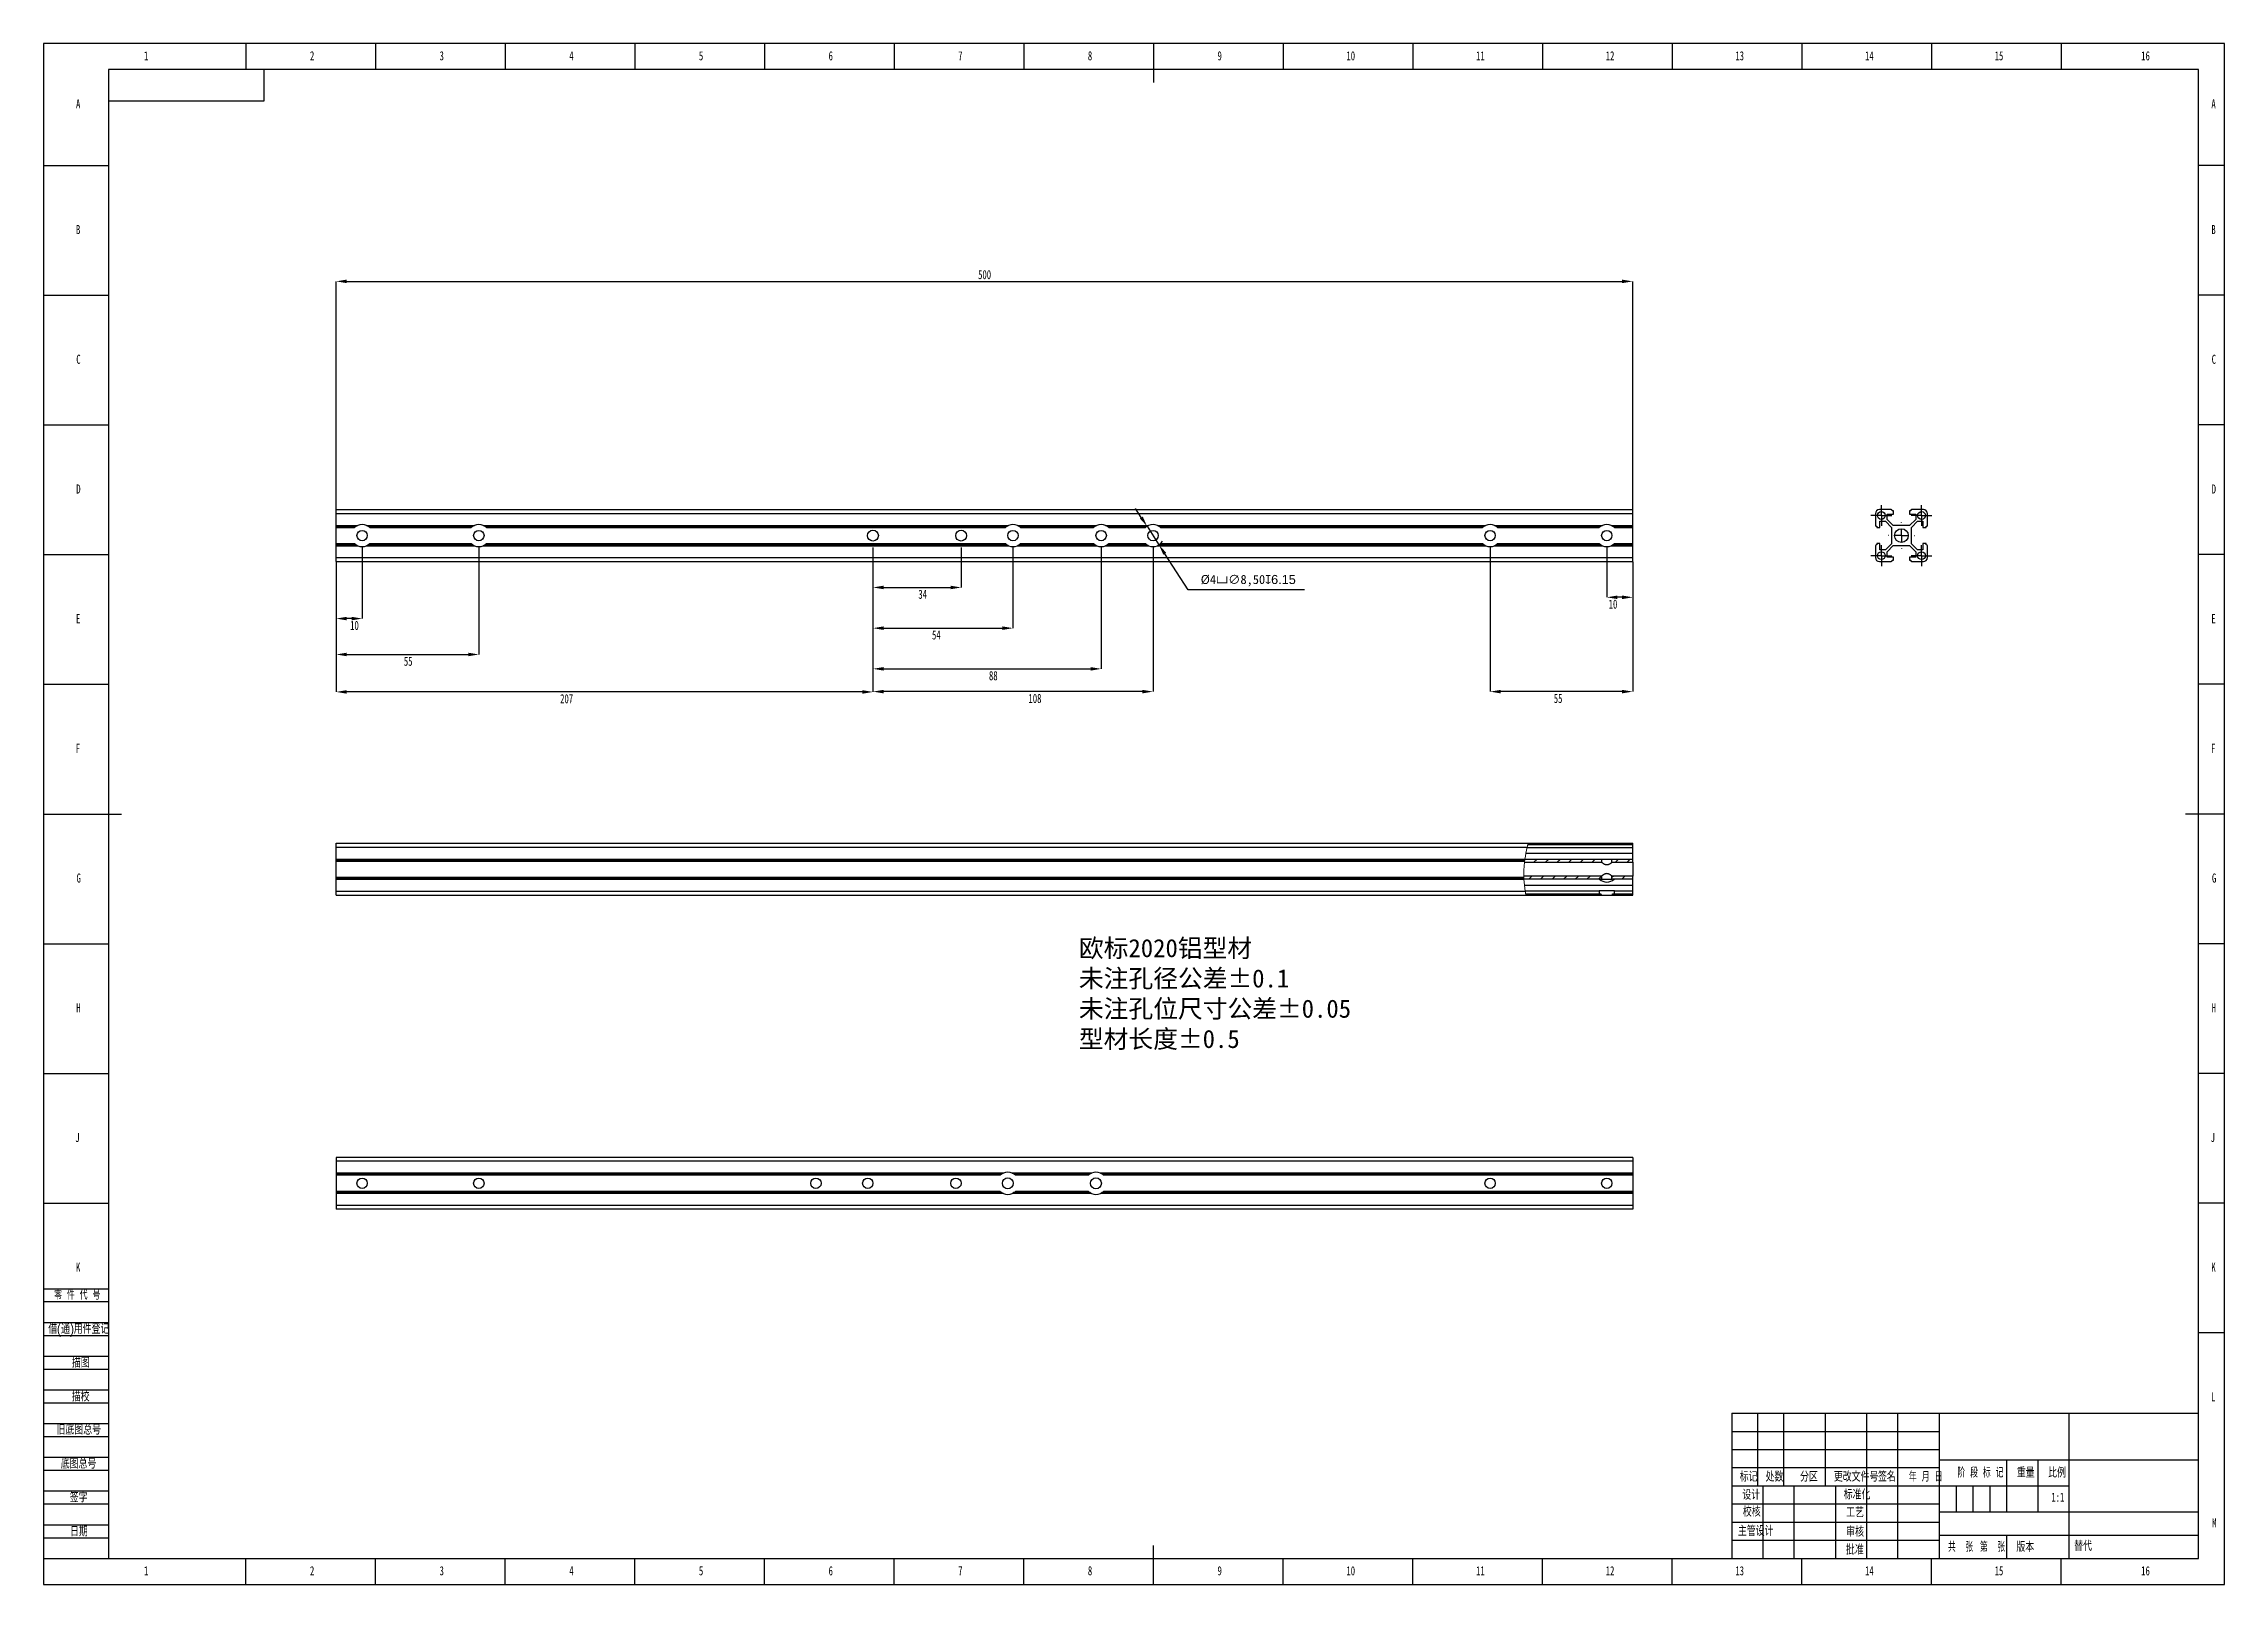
# Model space of a CAD drawing. Header units: millimetres. Extents: x 0 to 841, y 0 to 594.
import ezdxf

# ---------------------------------------------------------------- set-up
doc = ezdxf.new("R2010")
doc.units = ezdxf.units.MM
doc.header["$PDSIZE"] = -1
for name, color, linetype in [('10', 7, 'Continuous'), ('5', 7, 'Continuous'), ('SLD-0', 7, 'Continuous')]:
    doc.layers.add(name, color=color, linetype=linetype)
doc.layers.add('文字层', color=3, linetype='Continuous', lineweight=25)
doc.styles.add('SLDTEXTSTYLE0', font='TXT', dxfattribs={"width": 0.7, "bigfont": 'bigfont'})
doc.styles.add('SLDTEXTSTYLE1', font='TXT', dxfattribs={"width": 0.62, "bigfont": 'bigfont'})
doc.styles.add('SLDTEXTSTYLE2', font='TXT', dxfattribs={"width": 0.614286, "bigfont": 'bigfont'})
doc.styles.add('SLDTEXTSTYLE3', font='TXT', dxfattribs={"width": 0.6, "bigfont": 'bigfont'})
doc.styles.add('SLDTEXTSTYLE4', font='TXT', dxfattribs={"width": 0.7})
doc.dimstyles.new('ISO-25', dxfattribs={"dimtxt": 2.5, "dimasz": 2.5, "dimexe": 1.25, "dimexo": 0.625, "dimtad": 1, "dimtxsty": 'Standard', "dimcen": 2.5, "dimadec": 0, "dimazin": 0, "dimtfac": 1, "dimtmove": 0, "dimatfit": 3, "dimfxl": 1, "dimarcsym": 0})
doc.dimstyles.new('SLDDIMSTYLE0', dxfattribs={"dimtxt": 3.5, "dimasz": 4.08, "dimexe": 0, "dimexo": 0.0625, "dimgap": 0.875, "dimtad": 2, "dimrnd": 1e-09, "dimzin": 12, "dimdsep": 46, "dimtxsty": 'SLDTEXTSTYLE4', "dimsah": 1, "dimcen": 0.09, "dimadec": 0, "dimazin": 3, "dimtfac": 1, "dimtofl": 0, "dimtmove": 0, "dimatfit": 3, "dimfxl": 1, "dimfrac": 2, "dimtolj": 1, "dimtzin": 12, "dimarcsym": 0})
doc.dimstyles.new('SLDDIMSTYLE1', dxfattribs={"dimtxt": 3.5, "dimasz": 4.08, "dimexe": 0, "dimexo": 0.0625, "dimgap": 0.875, "dimtad": 2, "dimrnd": 1e-09, "dimzin": 12, "dimdsep": 46, "dimtxsty": 'SLDTEXTSTYLE4', "dimsah": 1, "dimcen": 0.09, "dimadec": 0, "dimazin": 3, "dimtfac": 1, "dimtmove": 0, "dimatfit": 0, "dimfxl": 1, "dimfrac": 2, "dimtolj": 1, "dimtzin": 12, "dimarcsym": 0})

msp = doc.modelspace()

# ---------------------------------------------------------------- texts
at = {"insert": (399.26, 248.795), "char_height": 7, "attachment_point": 1}
msp.add_mtext_dynamic_manual_height_columns('{\\fSimSun|b0|i0|c134|p2;欧标}2020{\\fSimSun|b0|i0|c134|p2;铝型材\\P未注孔径公差%%P0.1\\P未注孔位尺寸公差%%P0.05\\P型材长度%%P0.5}', width=156.96189, gutter_width=17.5, heights=[63.523], dxfattribs=at)
at = {"layer": '10', "char_height": 3.5, "attachment_point": 2}
for s, insert, style in [('1', (39.544, 591.059), 'SLDTEXTSTYLE4'), ('2', (103.544, 591.059), 'SLDTEXTSTYLE4'), ('3', (153.544, 591.059), 'SLDTEXTSTYLE4'), ('4', (203.544, 591.059), 'SLDTEXTSTYLE4'), ('5', (253.544, 591.059), 'SLDTEXTSTYLE4'), ('6', (303.547, 591.059), 'SLDTEXTSTYLE4'), ('7', (353.547, 591.059), 'SLDTEXTSTYLE4'), ('8', (403.547, 591.059), 'SLDTEXTSTYLE4'), ('9', (453.547, 591.059), 'SLDTEXTSTYLE4'), ('10', (504.089, 591.059), 'SLDTEXTSTYLE4'), ('11', (554.089, 591.059), 'SLDTEXTSTYLE4'), ('12', (604.089, 591.059), 'SLDTEXTSTYLE4'), ('13', (654.089, 591.059), 'SLDTEXTSTYLE4'), ('14', (704.089, 591.059), 'SLDTEXTSTYLE4'), ('15', (754.089, 591.059), 'SLDTEXTSTYLE4'), ('16', (810.591, 591.059), 'SLDTEXTSTYLE4'), ('A', (13.32, 572.559), 'SLDTEXTSTYLE4'), ('A', (836.82, 572.559), 'SLDTEXTSTYLE4'), ('B', (13.32, 524.059), 'SLDTEXTSTYLE4'), ('B', (836.82, 524.059), 'SLDTEXTSTYLE4'), ('C', (13.427, 474.059), 'SLDTEXTSTYLE4'), ('C', (836.927, 474.059), 'SLDTEXTSTYLE4'), ('D', (13.43, 424.059), 'SLDTEXTSTYLE4'), ('D', (836.93, 424.059), 'SLDTEXTSTYLE4'), ('E', (13.318, 374.059), 'SLDTEXTSTYLE4'), ('E', (836.818, 374.059), 'SLDTEXTSTYLE4'), ('F', (13.224, 324.059), 'SLDTEXTSTYLE4'), ('F', (836.724, 324.059), 'SLDTEXTSTYLE4'), ('G', (13.539, 274.059), 'SLDTEXTSTYLE4'), ('G', (837.039, 274.059), 'SLDTEXTSTYLE4'), ('H', (13.43, 224.059), 'SLDTEXTSTYLE4'), ('H', (836.93, 224.059), 'SLDTEXTSTYLE4'), ('J', (13.015, 174.059), 'SLDTEXTSTYLE4'), ('J', (836.515, 174.059), 'SLDTEXTSTYLE4'), ('K', (13.32, 124.059), 'SLDTEXTSTYLE4'), ('K', (836.82, 124.059), 'SLDTEXTSTYLE4'), ('L', (836.681, 74.059), 'SLDTEXTSTYLE4'), ('1:1', (776.749, 35.353), 'SLDTEXTSTYLE4'), ('校核', (658.733, 29.668), 'SLDTEXTSTYLE0'), ('M', (837.097, 25.492), 'SLDTEXTSTYLE4'), ('主管设计', (660.264, 22.22), 'SLDTEXTSTYLE0'), ('1', (39.544, 6.992), 'SLDTEXTSTYLE4'), ('2', (103.544, 6.992), 'SLDTEXTSTYLE4'), ('3', (153.544, 6.992), 'SLDTEXTSTYLE4'), ('4', (203.544, 6.992), 'SLDTEXTSTYLE4'), ('5', (253.544, 6.992), 'SLDTEXTSTYLE4'), ('6', (303.547, 6.992), 'SLDTEXTSTYLE4'), ('7', (353.547, 6.992), 'SLDTEXTSTYLE4'), ('8', (403.547, 6.992), 'SLDTEXTSTYLE4'), ('9', (453.547, 6.992), 'SLDTEXTSTYLE4'), ('10', (504.089, 6.992), 'SLDTEXTSTYLE4'), ('11', (554.089, 6.992), 'SLDTEXTSTYLE4'), ('12', (604.089, 6.992), 'SLDTEXTSTYLE4'), ('13', (654.089, 6.992), 'SLDTEXTSTYLE4'), ('14', (704.089, 6.992), 'SLDTEXTSTYLE4'), ('15', (754.089, 6.992), 'SLDTEXTSTYLE4'), ('16', (810.591, 6.992), 'SLDTEXTSTYLE4')]:
    msp.add_mtext(s, dxfattribs=dict(at, insert=insert, style=style))
at = {"layer": '10', "color": 7, "char_height": 3.5}
for s, insert, attachment_point, style in [('零 件 代 号', (4.079, 113.294), 1, 'SLDTEXTSTYLE2'), ('借(通)用件登记', (1.824, 100.136), 1, 'SLDTEXTSTYLE0'), ('描图', (14.331, 87.091), 2, 'SLDTEXTSTYLE0'), ('描校', (14.298, 74.062), 2, 'SLDTEXTSTYLE0'), ('旧底图总号', (4.985, 61.266), 1, 'SLDTEXTSTYLE0'), ('底图总号', (6.614, 48.182), 1, 'SLDTEXTSTYLE0'), ('标记', (657.522, 43.15), 2, 'SLDTEXTSTYLE0'), ('处数', (667.496, 43.15), 2, 'SLDTEXTSTYLE0'), ('分区', (680.798, 43.15), 2, 'SLDTEXTSTYLE0'), ('更改文件号', (698.989, 43.15), 2, 'SLDTEXTSTYLE0'), ('签名', (710.851, 43.15), 2, 'SLDTEXTSTYLE0'), ('年 月 日', (725.802, 43.15), 2, 'SLDTEXTSTYLE1'), ('阶 段 标 记', (746.908, 44.73), 2, 'SLDTEXTSTYLE2'), ('重量', (764.38, 44.73), 2, 'SLDTEXTSTYLE0'), ('比例', (776.497, 44.73), 2, 'SLDTEXTSTYLE0'), ('签字', (13.529, 35.163), 2, 'SLDTEXTSTYLE0'), ('设计', (658.532, 36.169), 2, 'SLDTEXTSTYLE0'), ('标准化', (699.347, 36.284), 2, 'SLDTEXTSTYLE0'), ('工艺', (698.57, 29.368), 2, 'SLDTEXTSTYLE0'), ('日期', (13.607, 22.051), 2, 'SLDTEXTSTYLE0'), ('审核', (698.569, 21.92), 2, 'SLDTEXTSTYLE0'), ('批准', (698.491, 15.009), 2, 'SLDTEXTSTYLE0'), ('共  张', (739.275, 16.086), 2, 'SLDTEXTSTYLE3'), ('第  张', (751.611, 16.086), 2, 'SLDTEXTSTYLE3'), ('版本', (764.214, 16.086), 2, 'SLDTEXTSTYLE0')]:
    msp.add_mtext(s, dxfattribs=dict(at, insert=insert, attachment_point=attachment_point, style=style))
at = {"layer": 'SLD-0', "insert": (783.073, 16.45), "char_height": 3.5, "attachment_point": 1, "style": 'SLDTEXTSTYLE0'}
msp.add_mtext('替代', dxfattribs=at)

# ---------------------------------------------------------------- blocks, each defined once
blk = doc.blocks.new('_D')
at = {"layer": 'Defpoints', "color": 0, "transparency": 16777216}
for p in [(612.83, 502.34), (112.83, 414.34), (612.83, 414.34)]:
    blk.add_point(p, dxfattribs=at)
at = {"layer": '文字层', "color": 0, "lineweight": -2, "transparency": 16777216}
for p, q in [((112.83, 414.4), (112.83, 502.34)), ((116.91, 502.34), (608.75, 502.34)), ((612.83, 414.4), (612.83, 502.34))]:
    blk.add_line(p, q, dxfattribs=at)
at = {"layer": '文字层', "color": 0, "transparency": 16777216}
for points in [[(116.91, 503.02), (116.91, 501.66), (112.83, 502.34)], [(608.75, 503.02), (608.75, 501.66), (612.83, 502.34)]]:
    blk.add_solid(points, dxfattribs=at)
at = {"layer": '文字层', "color": 0, "transparency": 16777216, "insert": (362.89, 506.71), "char_height": 3.5, "attachment_point": 2, "style": 'SLDTEXTSTYLE4'}
blk.add_mtext('\\A1;500', dxfattribs=at)
blk = doc.blocks.new('_D_1')
at = {"layer": 'Defpoints', "color": 0, "transparency": 16777216}
for p in [(122.83, 399.84), (112.83, 394.34), (112.83, 372.34)]:
    blk.add_point(p, dxfattribs=at)
at = {"layer": '文字层', "color": 0, "lineweight": -2, "transparency": 16777216}
for p, q in [((122.83, 399.78), (122.83, 372.34)), ((112.83, 394.28), (112.83, 372.34)), ((118.75, 372.34), (116.91, 372.34))]:
    blk.add_line(p, q, dxfattribs=at)
at = {"layer": '文字层', "color": 0, "transparency": 16777216}
for points in [[(116.91, 373.02), (116.91, 371.66), (112.83, 372.34)], [(118.75, 373.02), (118.75, 371.66), (122.83, 372.34)]]:
    blk.add_solid(points, dxfattribs=at)
at = {"layer": '文字层', "color": 0, "transparency": 16777216, "insert": (119.88, 371.46), "char_height": 3.5, "attachment_point": 2, "style": 'SLDTEXTSTYLE4'}
blk.add_mtext('\\A1;10', dxfattribs=at)
blk = doc.blocks.new('_D_2')
at = {"layer": 'Defpoints', "color": 0, "transparency": 16777216}
for p in [(167.83, 399.84), (112.83, 394.34), (167.83, 358.51)]:
    blk.add_point(p, dxfattribs=at)
at = {"layer": '文字层', "color": 0, "lineweight": -2, "transparency": 16777216}
for p, q in [((167.83, 399.78), (167.83, 358.51)), ((112.83, 394.28), (112.83, 358.51)), ((116.91, 358.51), (163.75, 358.51))]:
    blk.add_line(p, q, dxfattribs=at)
at = {"layer": '文字层', "color": 0, "transparency": 16777216}
for points in [[(116.91, 359.19), (116.91, 357.83), (112.83, 358.51)], [(163.75, 359.19), (163.75, 357.83), (167.83, 358.51)]]:
    blk.add_solid(points, dxfattribs=at)
at = {"layer": '文字层', "color": 0, "transparency": 16777216, "insert": (140.6, 357.64), "char_height": 3.5, "attachment_point": 2, "style": 'SLDTEXTSTYLE4'}
blk.add_mtext('\\A1;55', dxfattribs=at)
blk = doc.blocks.new('_D_3')
at = {"layer": 'Defpoints', "color": 0, "transparency": 16777216}
for p in [(319.83, 399.74), (112.83, 394.34), (112.83, 344.06)]:
    blk.add_point(p, dxfattribs=at)
at = {"layer": '文字层', "color": 0, "lineweight": -2, "transparency": 16777216}
for p, q in [((319.83, 399.68), (319.83, 344.06)), ((112.83, 394.28), (112.83, 344.06)), ((315.75, 344.06), (116.91, 344.06))]:
    blk.add_line(p, q, dxfattribs=at)
at = {"layer": '文字层', "color": 0, "transparency": 16777216}
for points in [[(116.91, 344.74), (116.91, 343.38), (112.83, 344.06)], [(315.75, 344.74), (315.75, 343.38), (319.83, 344.06)]]:
    blk.add_solid(points, dxfattribs=at)
at = {"layer": '文字层', "color": 0, "transparency": 16777216, "insert": (201.69, 343.19), "char_height": 3.5, "attachment_point": 2, "style": 'SLDTEXTSTYLE4'}
blk.add_mtext('\\A1;207', dxfattribs=at)
blk = doc.blocks.new('_D_4')
at = {"layer": 'Defpoints', "color": 0, "transparency": 16777216}
for p in [(319.83, 399.74), (353.83, 399.74), (353.83, 384.34)]:
    blk.add_point(p, dxfattribs=at)
at = {"layer": '文字层', "color": 0, "lineweight": -2, "transparency": 16777216}
for p, q in [((319.83, 399.68), (319.83, 384.34)), ((353.83, 399.68), (353.83, 384.34)), ((323.91, 384.34), (349.75, 384.34))]:
    blk.add_line(p, q, dxfattribs=at)
at = {"layer": '文字层', "color": 0, "transparency": 16777216}
for points in [[(323.91, 385.02), (323.91, 383.66), (319.83, 384.34)], [(349.75, 385.02), (349.75, 383.66), (353.83, 384.34)]]:
    blk.add_solid(points, dxfattribs=at)
at = {"layer": '文字层', "color": 0, "transparency": 16777216, "insert": (338.99, 383.46), "char_height": 3.5, "attachment_point": 2, "style": 'SLDTEXTSTYLE4'}
blk.add_mtext('\\A1;34', dxfattribs=at)
blk = doc.blocks.new('_D_5')
at = {"layer": 'Defpoints', "color": 0, "transparency": 16777216}
for p in [(319.83, 399.74), (373.83, 399.84), (373.83, 368.65)]:
    blk.add_point(p, dxfattribs=at)
at = {"layer": '文字层', "color": 0, "lineweight": -2, "transparency": 16777216}
for p, q in [((319.83, 399.68), (319.83, 368.65)), ((373.83, 399.78), (373.83, 368.65)), ((323.91, 368.65), (369.75, 368.65))]:
    blk.add_line(p, q, dxfattribs=at)
at = {"layer": '文字层', "color": 0, "transparency": 16777216}
for points in [[(323.91, 369.33), (323.91, 367.97), (319.83, 368.65)], [(369.75, 369.33), (369.75, 367.97), (373.83, 368.65)]]:
    blk.add_solid(points, dxfattribs=at)
at = {"layer": '文字层', "color": 0, "transparency": 16777216, "insert": (344.27, 367.78), "char_height": 3.5, "attachment_point": 2, "style": 'SLDTEXTSTYLE4'}
blk.add_mtext('\\A1;54', dxfattribs=at)
blk = doc.blocks.new('_D_6')
at = {"layer": 'Defpoints', "color": 0, "transparency": 16777216}
for p in [(319.83, 399.74), (407.83, 399.84), (407.83, 352.96)]:
    blk.add_point(p, dxfattribs=at)
at = {"layer": '文字层', "color": 0, "lineweight": -2, "transparency": 16777216}
for p, q in [((319.83, 399.68), (319.83, 352.96)), ((407.83, 399.78), (407.83, 352.96)), ((323.91, 352.96), (403.75, 352.96))]:
    blk.add_line(p, q, dxfattribs=at)
at = {"layer": '文字层', "color": 0, "transparency": 16777216}
for points in [[(323.91, 353.64), (323.91, 352.28), (319.83, 352.96)], [(403.75, 353.64), (403.75, 352.28), (407.83, 352.96)]]:
    blk.add_solid(points, dxfattribs=at)
at = {"layer": '文字层', "color": 0, "transparency": 16777216, "insert": (366.24, 352.08), "char_height": 3.5, "attachment_point": 2, "style": 'SLDTEXTSTYLE4'}
blk.add_mtext('\\A1;88', dxfattribs=at)
blk = doc.blocks.new('_D_7')
at = {"layer": 'Defpoints', "color": 0, "transparency": 16777216}
for p in [(319.83, 399.74), (427.83, 399.84), (319.83, 344.18)]:
    blk.add_point(p, dxfattribs=at)
at = {"layer": '文字层', "color": 0, "lineweight": -2, "transparency": 16777216}
for p, q in [((319.83, 399.68), (319.83, 344.18)), ((427.83, 399.78), (427.83, 344.18)), ((423.75, 344.18), (323.91, 344.18))]:
    blk.add_line(p, q, dxfattribs=at)
at = {"layer": '文字层', "color": 0, "transparency": 16777216}
for points in [[(323.91, 344.86), (323.91, 343.5), (319.83, 344.18)], [(423.75, 344.86), (423.75, 343.5), (427.83, 344.18)]]:
    blk.add_solid(points, dxfattribs=at)
at = {"layer": '文字层', "color": 0, "transparency": 16777216, "insert": (382.3, 343.3), "char_height": 3.5, "attachment_point": 2, "style": 'SLDTEXTSTYLE4'}
blk.add_mtext('\\A1;108', dxfattribs=at)
blk = doc.blocks.new('_D_8')
at = {"layer": 'Defpoints', "color": 0, "transparency": 16777216}
for p in [(602.83, 399.84), (612.83, 394.34), (602.83, 380.54)]:
    blk.add_point(p, dxfattribs=at)
at = {"layer": '文字层', "color": 0, "lineweight": -2, "transparency": 16777216}
for p, q in [((602.83, 399.78), (602.83, 380.54)), ((612.83, 394.28), (612.83, 380.54)), ((608.75, 380.54), (606.91, 380.54))]:
    blk.add_line(p, q, dxfattribs=at)
at = {"layer": '文字层', "color": 0, "transparency": 16777216}
for points in [[(606.91, 381.22), (606.91, 379.86), (602.83, 380.54)], [(608.75, 381.22), (608.75, 379.86), (612.83, 380.54)]]:
    blk.add_solid(points, dxfattribs=at)
at = {"layer": '文字层', "color": 0, "transparency": 16777216, "insert": (605.22, 379.66), "char_height": 3.5, "attachment_point": 2, "style": 'SLDTEXTSTYLE4'}
blk.add_mtext('\\A1;10', dxfattribs=at)
blk = doc.blocks.new('_D_9')
at = {"layer": 'Defpoints', "color": 0, "transparency": 16777216}
for p in [(557.83, 399.84), (612.83, 394.34), (557.83, 344.18)]:
    blk.add_point(p, dxfattribs=at)
at = {"layer": '文字层', "color": 0, "lineweight": -2, "transparency": 16777216}
for p, q in [((557.83, 399.78), (557.83, 344.18)), ((612.83, 394.28), (612.83, 344.18)), ((608.75, 344.18), (561.91, 344.18))]:
    blk.add_line(p, q, dxfattribs=at)
at = {"layer": '文字层', "color": 0, "transparency": 16777216}
for points in [[(561.91, 344.86), (561.91, 343.5), (557.83, 344.18)], [(608.75, 344.86), (608.75, 343.5), (612.83, 344.18)]]:
    blk.add_solid(points, dxfattribs=at)
at = {"layer": '文字层', "color": 0, "transparency": 16777216, "insert": (584.05, 343.3), "char_height": 3.5, "attachment_point": 2, "style": 'SLDTEXTSTYLE4'}
blk.add_mtext('\\A1;55', dxfattribs=at)
blk = doc.blocks.new('SW_CENTERMARKSYMBOL_9')
at = {"layer": '10', "color": 0}
for p, q in [((-5, 0), (-5.15, 0)), ((0, 0), (-2.5, 0)), ((0, 5), (0, 5.15)), ((0, 0), (0, 2.5)), ((0, 0), (0, -2.5)), ((0, 0), (2.5, 0)), ((5, 0), (5.15, 0)), ((0, -5), (0, -5.15))]:
    blk.add_line(p, q, dxfattribs=at)
blk = doc.blocks.new('SW_CENTERMARKSYMBOL_10')
at = {"layer": '10', "color": 0}
for p, q in [((-2.5, 0), (-4, 0)), ((0, 0), (-2.5, 0)), ((0, 2.5), (0, 4)), ((0, 0), (0, 2.5)), ((0, 0), (0, -2.5)), ((0, 0), (2.5, 0)), ((2.5, 0), (4, 0)), ((0, -2.5), (0, -4))]:
    blk.add_line(p, q, dxfattribs=at)
blk = doc.blocks.new('SW_CENTERMARKSYMBOL_11')
at = {"layer": '10', "color": 0}
for p, q in [((-2.5, 0), (-4, 0)), ((0, 0), (-2.5, 0)), ((0, 2.5), (0, 4)), ((0, 0), (0, 2.5)), ((0, 0), (0, -2.5)), ((0, 0), (2.5, 0)), ((2.5, 0), (4, 0)), ((0, -2.5), (0, -4))]:
    blk.add_line(p, q, dxfattribs=at)
blk = doc.blocks.new('SW_CENTERMARKSYMBOL_12')
at = {"layer": '10', "color": 0}
for p, q in [((-2.5, 0), (-4, 0)), ((0, 0), (-2.5, 0)), ((0, 2.5), (0, 4)), ((0, 0), (0, 2.5)), ((0, 0), (0, -2.5)), ((0, 0), (2.5, 0)), ((2.5, 0), (4, 0)), ((0, -2.5), (0, -4))]:
    blk.add_line(p, q, dxfattribs=at)
blk = doc.blocks.new('SW_CENTERMARKSYMBOL_13')
at = {"layer": '10', "color": 0}
for p, q in [((-2.5, 0), (-4, 0)), ((0, 0), (-2.5, 0)), ((0, 2.5), (0, 4)), ((0, 0), (0, 2.5)), ((0, 0), (0, -2.5)), ((0, 0), (2.5, 0)), ((2.5, 0), (4, 0)), ((0, -2.5), (0, -4))]:
    blk.add_line(p, q, dxfattribs=at)
blk = doc.blocks.new('*D36')
at = {"layer": 'Defpoints', "color": 0, "transparency": 16777216}
for p in [(425.53, 407.91), (430.14, 400.77)]:
    blk.add_point(p, dxfattribs=at)
at = {"layer": '文字层', "color": 0, "lineweight": -2, "transparency": 16777216}
for p, q in [((423.31, 411.34), (421.1, 414.76)), ((425.53, 407.91), (430.14, 400.77)), ((441.38, 383.39), (432.36, 397.34)), ((486.22, 383.39), (441.38, 383.39))]:
    blk.add_line(p, q, dxfattribs=at)
blk.add_arc((427.83, 404.34), 4.25, 293.41551, 329.84159, dxfattribs=at)
at = {"layer": '文字层', "color": 0, "transparency": 16777216}
for points in [[(423.88, 411.7), (422.74, 410.97), (425.53, 407.91)], [(432.93, 397.71), (431.79, 396.97), (430.14, 400.77)]]:
    blk.add_solid(points, dxfattribs=at)
at = {"layer": '文字层', "color": 0, "transparency": 16777216, "insert": (464.56, 386.96), "char_height": 3.5, "attachment_point": 5}
blk.add_mtext('%%C4{\\Fgdt|c134;v}∅8,50{\\Fgdt|c134;x\\f@Arial Unicode MS|b0|i0|c134|p34;6.15}', dxfattribs=at)

# ---------------------------------------------------------------- dimensions: what is measured, and where the dimension line sits
at = {"layer": '文字层'}
for base, p1, p2, dimstyle, picture, middle in [((612.834, 502.339), (112.834, 414.339), (612.834, 414.339), 'SLDDIMSTYLE0', '_D', (362.888, 502.339)), ((112.834, 372.339), (122.834, 399.839), (112.834, 394.339), 'SLDDIMSTYLE1', '_D_1', (119.883, 372.339)), ((167.834, 358.511), (112.834, 394.339), (167.834, 399.839), 'SLDDIMSTYLE0', '_D_2', (140.6, 358.511)), ((112.834, 344.062), (319.834, 399.739), (112.834, 394.339), 'SLDDIMSTYLE0', '_D_3', (201.69, 344.062)), ((373.834, 368.65), (319.834, 399.739), (373.834, 399.839), 'SLDDIMSTYLE0', '_D_5', (344.269, 368.65)), ((407.834, 352.957), (319.834, 399.739), (407.834, 399.839), 'SLDDIMSTYLE0', '_D_6', (366.24, 352.957)), ((319.834, 344.177), (427.834, 399.839), (319.834, 399.739), 'SLDDIMSTYLE0', '_D_7', (382.295, 344.177)), ((353.834, 384.339), (319.834, 399.739), (353.834, 399.739), 'SLDDIMSTYLE0', '_D_4', (338.99, 384.339)), ((557.834, 344.177), (612.834, 394.339), (557.834, 399.839), 'SLDDIMSTYLE0', '_D_9', (584.052, 344.177)), ((602.834, 380.54), (612.834, 394.339), (602.834, 399.839), 'SLDDIMSTYLE1', '_D_8', (605.217, 380.54))]:
    dim = msp.add_linear_dim(base=base, p1=p1, p2=p2, dimstyle=dimstyle, dxfattribs=at)
    dim.commit()
    dim.dimension.update_dxf_attribs({"geometry": picture, "text_midpoint": middle, "dimtype": 160})
dim = msp.add_diameter_dim_2p(p1=(425.527, 407.909), p2=(430.141, 400.77), text='%%C4{\\Fgdt|c134;v}<>{\\Fgdt|c134;x\\f@Arial Unicode MS|b0|i0|c134|p34;6.15}', dimstyle='ISO-25', override={"dimtxt": 3.5, "dimasz": 4.08, "dimexe": 2, "dimexo": 0, "dimgap": 1.524, "dimtih": 1, "dimtoh": 1, "dimzin": 0, "dimadec": 2, "dimtzin": 0}, dxfattribs=at)
dim.commit()
dim.dimension.update_dxf_attribs({"geometry": '*D36', "text_midpoint": (464.562, 383.388), "dimtype": 163})

# ---------------------------------------------------------------- hatches: boundary and pattern name
at = {"layer": '10', "linetype": 'Continuous', "lineweight": 18}
h = msp.add_hatch(dxfattribs=at)
h.set_pattern_fill('ANSI31', color=256, angle=3e-322, style=0)
edge = h.paths.add_edge_path(flags=0)
edge.add_spline(control_points=[(571.246, 279.588), (571.19, 279.188), (571.14, 278.788), (571.095, 278.388)], knot_values=[0.2093096, 0.2093096, 0.2093096, 0.2093096, 0.2148392, 0.2148392, 0.2148392, 0.2148392], weights=[1, 1, 1, 1], degree=3, periodic=0)
edge.add_line((571.095, 278.388), (600.834, 278.388))
edge.add_line((600.834, 278.388), (600.834, 279.588))
edge.add_line((600.834, 279.588), (571.246, 279.588))
h = msp.add_hatch(dxfattribs=at)
h.set_pattern_fill('ANSI31', color=256, angle=3e-322, style=0)
h.paths.add_polyline_path([(612.834, 278.388), (612.834, 279.588), (604.834, 279.588), (604.834, 278.388)], flags=0)
h = msp.add_hatch(dxfattribs=at)
h.set_pattern_fill('ANSI31', color=256, angle=3e-322, style=0)
edge = h.paths.add_edge_path(flags=0)
edge.add_line((600.834, 271.888), (600.834, 273.088))
edge.add_line((600.834, 273.088), (570.834, 273.088))
edge.add_spline(control_points=[(570.834, 273.088), (570.84, 272.686), (570.852, 272.286), (570.87, 271.888)], knot_values=[0.2394055, 0.2394055, 0.2394055, 0.2394055, 0.2450407, 0.2450407, 0.2450407, 0.2450407], weights=[1, 1, 1, 1], degree=3, periodic=0)
edge.add_line((570.87, 271.888), (600.834, 271.888))
h = msp.add_hatch(dxfattribs=at)
h.set_pattern_fill('ANSI31', color=256, angle=3e-322, style=0)
h.paths.add_polyline_path([(612.834, 271.888), (612.834, 273.088), (604.834, 273.088), (604.834, 271.888)], flags=0)

# ---------------------------------------------------------------- linework, layer by layer
at = {"color": 7, "linetype": 'Continuous', "lineweight": 25}
for p, q in [((112.834, 412.839), (112.834, 414.339)), ((112.834, 414.339), (612.834, 414.339)), ((112.834, 412.839), (612.834, 412.839)), ((112.834, 408.239), (112.834, 412.839)), ((612.834, 412.839), (612.834, 414.339)), ((612.834, 408.239), (612.834, 412.839)), ((706.455, 412.839), (706.455, 408.239)), ((712.555, 414.339), (707.955, 414.339)), ((710.955, 412.639), (713.355, 412.639)), ((710.955, 410.547), (710.955, 412.639)), ((712.855, 413.839), (712.855, 414.039)), ((713.355, 413.839), (712.855, 413.839)), ((713.355, 412.639), (713.355, 413.839)), ((720.055, 413.839), (719.555, 413.839)), ((719.555, 413.839), (719.555, 412.639)), ((719.555, 412.639), (721.955, 412.639)), ((720.055, 414.039), (720.055, 413.839)), ((724.955, 414.339), (720.355, 414.339)), ((721.955, 412.639), (721.955, 410.547)), ((726.455, 408.239), (726.455, 412.839)), ((112.834, 407.939), (112.834, 408.239)), ((112.834, 408.239), (121.145, 408.239)), ((112.834, 407.939), (120.575, 407.939)), ((112.834, 407.439), (112.834, 407.939)), ((112.834, 407.439), (119.927, 407.439)), ((112.834, 401.239), (112.834, 407.439)), ((124.523, 408.239), (166.145, 408.239)), ((125.093, 407.939), (165.575, 407.939)), ((125.742, 407.439), (164.927, 407.439)), ((169.523, 408.239), (372.145, 408.239)), ((170.093, 407.939), (371.575, 407.939)), ((170.742, 407.439), (370.927, 407.439)), ((375.523, 408.239), (406.145, 408.239)), ((376.093, 407.939), (405.575, 407.939)), ((376.742, 407.439), (404.927, 407.439)), ((409.523, 408.239), (426.145, 408.239)), ((410.093, 407.939), (425.575, 407.939)), ((410.742, 407.439), (424.927, 407.439)), ((429.523, 408.239), (556.145, 408.239)), ((430.093, 407.939), (555.575, 407.939)), ((430.742, 407.439), (554.927, 407.439)), ((559.523, 408.239), (601.145, 408.239)), ((560.093, 407.939), (600.575, 407.939)), ((560.742, 407.439), (599.927, 407.439)), ((604.523, 408.239), (612.834, 408.239)), ((605.093, 407.939), (612.834, 407.939)), ((605.742, 407.439), (612.834, 407.439)), ((612.834, 407.939), (612.834, 408.239)), ((612.834, 407.439), (612.834, 407.939)), ((612.834, 401.239), (612.834, 407.439)), ((706.755, 407.939), (706.955, 407.939)), ((706.955, 407.939), (706.955, 407.439)), ((706.955, 407.439), (708.155, 407.439)), ((708.155, 409.839), (710.248, 409.839)), ((708.155, 407.439), (708.155, 409.839)), ((710.248, 409.839), (712.605, 407.482)), ((713.312, 408.189), (710.955, 410.547)), ((712.605, 407.482), (712.605, 401.197)), ((719.598, 408.189), (713.312, 408.189)), ((721.955, 410.547), (719.598, 408.189)), ((720.305, 407.482), (722.662, 409.839)), ((720.305, 401.197), (720.305, 407.482)), ((722.662, 409.839), (724.755, 409.839)), ((724.755, 409.839), (724.755, 407.439)), ((724.755, 407.439), (725.955, 407.439)), ((725.955, 407.939), (726.155, 407.939)), ((725.955, 407.439), (725.955, 407.939)), ((112.834, 401.239), (119.927, 401.239)), ((112.834, 400.739), (112.834, 401.239)), ((112.834, 400.439), (112.834, 400.739)), ((112.834, 400.739), (120.575, 400.739)), ((112.834, 400.439), (121.145, 400.439)), ((112.834, 395.839), (112.834, 400.439)), ((112.834, 394.339), (112.834, 395.839)), ((112.834, 395.839), (612.834, 395.839)), ((124.523, 400.439), (166.145, 400.439)), ((125.093, 400.739), (165.575, 400.739)), ((125.742, 401.239), (164.927, 401.239)), ((169.523, 400.439), (372.145, 400.439)), ((170.093, 400.739), (371.575, 400.739)), ((170.742, 401.239), (370.927, 401.239)), ((375.523, 400.439), (406.145, 400.439)), ((376.093, 400.739), (405.575, 400.739)), ((376.742, 401.239), (404.927, 401.239)), ((409.523, 400.439), (426.145, 400.439)), ((410.093, 400.739), (425.575, 400.739)), ((410.742, 401.239), (424.927, 401.239)), ((429.523, 400.439), (556.145, 400.439)), ((430.093, 400.739), (555.575, 400.739)), ((430.742, 401.239), (554.927, 401.239)), ((559.523, 400.439), (601.145, 400.439)), ((560.093, 400.739), (600.575, 400.739)), ((560.742, 401.239), (599.927, 401.239)), ((604.523, 400.439), (612.834, 400.439)), ((605.093, 400.739), (612.834, 400.739)), ((605.742, 401.239), (612.834, 401.239)), ((612.834, 400.739), (612.834, 401.239)), ((612.834, 400.439), (612.834, 400.739)), ((612.834, 395.839), (612.834, 400.439)), ((612.834, 394.339), (612.834, 395.839)), ((706.455, 400.439), (706.455, 395.839)), ((706.955, 400.739), (706.755, 400.739)), ((706.955, 401.239), (706.955, 400.739)), ((708.155, 401.239), (706.955, 401.239)), ((708.155, 398.839), (708.155, 401.239)), ((710.248, 398.839), (708.155, 398.839)), ((712.605, 401.197), (710.248, 398.839)), ((710.955, 398.132), (713.312, 400.489)), ((710.955, 396.039), (710.955, 398.132)), ((713.355, 396.039), (710.955, 396.039)), ((713.312, 400.489), (719.598, 400.489)), ((713.355, 394.839), (713.355, 396.039)), ((719.555, 396.039), (719.555, 394.839)), ((721.955, 396.039), (719.555, 396.039)), ((719.598, 400.489), (721.955, 398.132)), ((722.662, 398.839), (720.305, 401.197)), ((721.955, 398.132), (721.955, 396.039)), ((724.755, 398.839), (722.662, 398.839)), ((725.955, 401.239), (724.755, 401.239)), ((724.755, 401.239), (724.755, 398.839)), ((725.955, 400.739), (725.955, 401.239)), ((726.155, 400.739), (725.955, 400.739)), ((726.455, 395.839), (726.455, 400.439)), ((112.834, 394.339), (612.834, 394.339)), ((707.955, 394.339), (712.555, 394.339)), ((712.855, 394.839), (713.355, 394.839)), ((712.855, 394.639), (712.855, 394.839)), ((719.555, 394.839), (720.055, 394.839)), ((720.055, 394.839), (720.055, 394.639)), ((720.355, 394.339), (724.955, 394.339)), ((112.834, 284.238), (112.834, 285.738)), ((112.834, 285.738), (572.534, 285.738)), ((112.834, 279.638), (112.834, 284.238)), ((112.834, 284.238), (572.139, 284.238)), ((112.834, 279.638), (571.253, 279.638)), ((112.834, 279.338), (112.834, 279.638)), ((112.834, 279.338), (571.212, 279.338)), ((112.834, 278.838), (112.834, 279.338)), ((112.834, 278.838), (571.148, 278.838)), ((112.834, 272.638), (112.834, 278.838)), ((571.095, 278.388), (600.834, 278.388)), ((571.246, 279.588), (600.834, 279.588)), ((571.697, 281.945), (612.834, 281.945)), ((572.1, 284.038), (612.834, 284.038)), ((572.397, 285.238), (612.834, 285.238)), ((572.451, 285.438), (612.834, 285.438)), ((572.534, 285.738), (612.834, 285.738)), ((600.834, 279.588), (600.834, 278.388)), ((600.834, 279.588), (604.834, 279.588)), ((604.834, 278.388), (604.834, 279.588)), ((604.834, 279.588), (612.834, 279.588)), ((604.834, 278.388), (612.834, 278.388)), ((612.834, 285.438), (612.834, 285.738)), ((612.834, 285.238), (612.834, 285.438)), ((612.834, 284.038), (612.834, 285.238)), ((612.834, 281.945), (612.834, 284.038)), ((612.834, 279.588), (612.834, 281.945)), ((612.834, 278.388), (612.834, 279.588)), ((612.834, 278.388), (612.834, 273.088)), ((112.834, 272.638), (570.843, 272.638)), ((112.834, 272.138), (112.834, 272.638)), ((112.834, 271.838), (112.834, 272.138)), ((112.834, 272.138), (570.859, 272.138)), ((112.834, 267.238), (112.834, 271.838)), ((112.834, 271.838), (570.872, 271.838)), ((600.834, 273.088), (570.834, 273.088)), ((600.834, 271.888), (570.87, 271.888)), ((571.091, 269.531), (612.834, 269.531)), ((600.834, 273.088), (600.834, 271.888)), ((600.834, 271.888), (604.834, 271.888)), ((612.834, 273.088), (604.834, 273.088)), ((604.834, 271.888), (604.834, 273.088)), ((612.834, 271.888), (604.834, 271.888)), ((612.834, 271.888), (612.834, 273.088)), ((612.834, 269.531), (612.834, 271.888)), ((612.834, 267.438), (612.834, 269.531)), ((112.834, 267.238), (571.373, 267.238)), ((112.834, 265.738), (112.834, 267.238)), ((112.834, 265.738), (571.671, 265.738)), ((571.348, 267.438), (599.927, 267.438)), ((571.564, 266.238), (599.927, 266.238)), ((571.605, 266.038), (600.575, 266.038)), ((571.671, 265.738), (601.145, 265.738)), ((599.927, 267.438), (599.927, 266.238)), ((605.742, 267.438), (599.927, 267.438)), ((599.927, 266.238), (600.575, 266.238)), ((600.575, 266.238), (600.575, 266.038)), ((601.145, 265.738), (604.523, 265.738)), ((604.523, 265.738), (612.834, 265.738)), ((605.093, 266.238), (605.742, 266.238)), ((605.093, 266.038), (605.093, 266.238)), ((605.093, 266.038), (612.834, 266.038)), ((605.742, 267.438), (612.834, 267.438)), ((605.742, 266.238), (605.742, 267.438)), ((605.742, 266.238), (612.834, 266.238)), ((612.834, 266.238), (612.834, 267.438)), ((612.834, 266.038), (612.834, 266.238)), ((612.834, 265.738), (612.834, 266.038)), ((612.834, 164.615), (112.834, 164.615)), ((112.834, 164.615), (112.834, 163.115)), ((612.834, 163.115), (112.834, 163.115)), ((112.834, 163.115), (112.834, 158.515)), ((612.834, 164.615), (612.834, 163.115)), ((612.834, 163.115), (612.834, 158.515)), ((112.834, 158.515), (112.834, 158.215)), ((370.145, 158.515), (112.834, 158.515)), ((369.575, 158.215), (112.834, 158.215)), ((112.834, 158.215), (112.834, 157.715)), ((368.927, 157.715), (112.834, 157.715)), ((112.834, 157.715), (112.834, 151.515)), ((368.927, 151.515), (112.834, 151.515)), ((112.834, 151.515), (112.834, 151.015)), ((404.145, 158.515), (373.523, 158.515)), ((403.575, 158.215), (374.093, 158.215)), ((402.927, 157.715), (374.742, 157.715)), ((402.927, 151.515), (374.742, 151.515)), ((612.834, 158.515), (407.523, 158.515)), ((612.834, 158.215), (408.093, 158.215)), ((612.834, 157.715), (408.742, 157.715)), ((612.834, 151.515), (408.742, 151.515)), ((612.834, 158.515), (612.834, 158.215)), ((612.834, 158.215), (612.834, 157.715)), ((612.834, 157.715), (612.834, 151.515)), ((612.834, 151.515), (612.834, 151.015)), ((112.834, 151.015), (112.834, 150.715)), ((369.575, 151.015), (112.834, 151.015)), ((370.145, 150.715), (112.834, 150.715)), ((112.834, 150.715), (112.834, 146.115)), ((612.834, 146.115), (112.834, 146.115)), ((112.834, 146.115), (112.834, 144.615)), ((612.834, 144.615), (112.834, 144.615)), ((404.145, 150.715), (373.523, 150.715)), ((403.575, 151.015), (374.093, 151.015)), ((612.834, 150.715), (407.523, 150.715)), ((612.834, 151.015), (408.093, 151.015)), ((612.834, 151.015), (612.834, 150.715)), ((612.834, 150.715), (612.834, 146.115)), ((612.834, 146.115), (612.834, 144.615))]:
    msp.add_line(p, q, dxfattribs=at)
at = {"color": 7, "linetype": 'Continuous'}
for q in [(716.455, 404.641), (716.606, 404.339)]:
    msp.add_line((716.455, 404.339), q, dxfattribs=at)
at = {"color": 7, "linetype": 'Continuous', "lineweight": 25}
for centre, radius in [((708.705, 412.089), 1.5), ((724.205, 412.089), 1.5), ((122.834, 404.339), 2), ((167.834, 404.339), 2), ((319.834, 404.339), 2.1), ((353.834, 404.339), 2.1), ((373.834, 404.339), 2), ((407.834, 404.339), 2), ((427.834, 404.339), 2), ((557.834, 404.339), 2), ((602.834, 404.339), 2), ((716.455, 404.339), 2.65), ((708.705, 396.589), 1.5), ((724.205, 396.589), 1.5), ((122.834, 154.615), 2), ((167.834, 154.615), 2), ((297.834, 154.615), 2), ((317.834, 154.615), 2), ((351.834, 154.615), 2), ((371.834, 154.615), 2.1), ((405.834, 154.615), 2.1), ((557.834, 154.615), 2), ((602.834, 154.615), 2)]:
    msp.add_circle(centre, radius, dxfattribs=at)
for centre, radius, start, end in [((707.955, 412.839), 1.5, 90, 180), ((712.555, 414.039), 0.3, 0, 90), ((720.355, 414.039), 0.3, 90, 180), ((724.955, 412.839), 1.5, 0, 90), ((122.834, 404.339), 4.25, 122.106803, 133.162897), ((122.834, 404.339), 4.25, 66.584486, 113.415514), ((122.834, 404.339), 4.25, 46.837103, 57.893197), ((167.834, 404.339), 4.25, 122.106803, 133.162897), ((167.834, 404.339), 4.25, 66.584486, 113.415514), ((167.834, 404.339), 4.25, 46.837103, 57.893197), ((373.834, 404.339), 4.25, 122.106803, 133.162897), ((373.834, 404.339), 4.25, 66.584486, 113.415514), ((373.834, 404.339), 4.25, 46.837103, 57.893197), ((407.834, 404.339), 4.25, 122.106803, 133.162897), ((407.834, 404.339), 4.25, 66.584486, 113.415514), ((407.834, 404.339), 4.25, 46.837103, 57.893197), ((427.834, 404.339), 4.25, 122.106803, 133.162897), ((427.834, 404.339), 4.25, 66.584486, 113.415514), ((427.834, 404.339), 4.25, 46.837103, 57.893197), ((557.834, 404.339), 4.25, 122.106803, 133.162897), ((557.834, 404.339), 4.25, 66.584486, 113.415514), ((557.834, 404.339), 4.25, 46.837103, 57.893197), ((602.834, 404.339), 4.25, 122.106803, 133.162897), ((602.834, 404.339), 4.25, 66.584486, 113.415514), ((602.834, 404.339), 4.25, 46.837103, 57.893197), ((706.755, 408.239), 0.3, 180, 270), ((726.155, 408.239), 0.3, 270, 0), ((122.834, 404.339), 4.25, 226.837103, 237.893197), ((122.834, 404.339), 4.25, 246.584486, 293.415514), ((122.834, 404.339), 4.25, 302.106803, 313.162897), ((167.834, 404.339), 4.25, 226.837103, 237.893197), ((167.834, 404.339), 4.25, 246.584486, 293.415514), ((167.834, 404.339), 4.25, 302.106803, 313.162897), ((373.834, 404.339), 4.25, 226.837103, 237.893197), ((373.834, 404.339), 4.25, 246.584486, 293.415514), ((373.834, 404.339), 4.25, 302.106803, 313.162897), ((407.834, 404.339), 4.25, 226.837103, 237.893197), ((407.834, 404.339), 4.25, 246.584486, 293.415514), ((407.834, 404.339), 4.25, 302.106803, 313.162897), ((427.834, 404.339), 4.25, 226.837103, 237.893197), ((427.834, 404.339), 4.25, 246.584486, 293.415514), ((427.834, 404.339), 4.25, 302.106803, 313.162897), ((557.834, 404.339), 4.25, 226.837103, 237.893197), ((557.834, 404.339), 4.25, 246.584486, 293.415514), ((557.834, 404.339), 4.25, 302.106803, 313.162897), ((602.834, 404.339), 4.25, 226.837103, 237.893197), ((602.834, 404.339), 4.25, 246.584486, 293.415514), ((602.834, 404.339), 4.25, 302.106803, 313.162897), ((706.755, 400.439), 0.3, 90, 180), ((707.955, 395.839), 1.5, 180, 270), ((724.955, 395.839), 1.5, 270, 0), ((726.155, 400.439), 0.3, 0, 90), ((712.555, 394.639), 0.3, 270, 0), ((720.355, 394.639), 0.3, 180, 270), ((602.834, 275.031), 4.25, 227.689206, 312.310794), ((371.834, 154.615), 4.25, 122.106803, 133.162897), ((371.834, 154.615), 4.25, 226.837103, 237.893197), ((371.834, 154.615), 4.25, 66.584486, 113.415514), ((371.834, 154.615), 4.25, 46.837103, 57.893197), ((371.834, 154.615), 4.25, 302.106803, 313.162897), ((405.834, 154.615), 4.25, 122.106803, 133.162897), ((405.834, 154.615), 4.25, 226.837103, 237.893197), ((405.834, 154.615), 4.25, 66.584486, 113.415514), ((405.834, 154.615), 4.25, 46.837103, 57.893197), ((405.834, 154.615), 4.25, 302.106803, 313.162897), ((371.834, 154.615), 4.25, 246.584486, 293.415514), ((405.834, 154.615), 4.25, 246.584486, 293.415514)]:
    msp.add_arc(centre, radius, start, end, dxfattribs=at)
for points, knots in [([(121.145, 408.239), (121.028, 408.189), (120.912, 408.132), (120.75, 408.044), (120.698, 408.014), (120.632, 407.975), (120.613, 407.963), (120.584, 407.945), (120.575, 407.939), (120.575, 407.939)], [0, 0, 0, 0, 0.5, 0.5, 0.75, 0.75, 0.875, 0.875, 1, 1, 1, 1]), ([(125.093, 407.939), (125.093, 407.939), (125.084, 407.945), (125.055, 407.963), (125.036, 407.975), (124.97, 408.014), (124.919, 408.044), (124.757, 408.132), (124.64, 408.189), (124.523, 408.239)], [0, 0, 0, 0, 0.125, 0.125, 0.25, 0.25, 0.5, 0.5, 1, 1, 1, 1]), ([(166.145, 408.239), (166.028, 408.189), (165.912, 408.132), (165.75, 408.044), (165.698, 408.014), (165.632, 407.975), (165.613, 407.963), (165.584, 407.945), (165.575, 407.939), (165.575, 407.939)], [0, 0, 0, 0, 0.5, 0.5, 0.75, 0.75, 0.875, 0.875, 1, 1, 1, 1]), ([(170.093, 407.939), (170.093, 407.939), (170.084, 407.945), (170.055, 407.963), (170.036, 407.975), (169.97, 408.014), (169.919, 408.044), (169.757, 408.132), (169.64, 408.189), (169.523, 408.239)], [0, 0, 0, 0, 0.125, 0.125, 0.25, 0.25, 0.5, 0.5, 1, 1, 1, 1]), ([(372.145, 408.239), (372.028, 408.189), (371.912, 408.132), (371.75, 408.044), (371.698, 408.014), (371.632, 407.975), (371.613, 407.963), (371.584, 407.945), (371.575, 407.939), (371.575, 407.939)], [0, 0, 0, 0, 0.5, 0.5, 0.75, 0.75, 0.875, 0.875, 1, 1, 1, 1]), ([(376.093, 407.939), (376.093, 407.939), (376.084, 407.945), (376.055, 407.963), (376.036, 407.975), (375.97, 408.014), (375.919, 408.044), (375.757, 408.132), (375.64, 408.189), (375.523, 408.239)], [0, 0, 0, 0, 0.125, 0.125, 0.25, 0.25, 0.5, 0.5, 1, 1, 1, 1]), ([(406.145, 408.239), (406.028, 408.189), (405.912, 408.132), (405.75, 408.044), (405.698, 408.014), (405.632, 407.975), (405.613, 407.963), (405.584, 407.945), (405.575, 407.939), (405.575, 407.939)], [0, 0, 0, 0, 0.5, 0.5, 0.75, 0.75, 0.875, 0.875, 1, 1, 1, 1]), ([(410.093, 407.939), (410.093, 407.939), (410.084, 407.945), (410.055, 407.963), (410.036, 407.975), (409.97, 408.014), (409.919, 408.044), (409.757, 408.132), (409.64, 408.189), (409.523, 408.239)], [0, 0, 0, 0, 0.125, 0.125, 0.25, 0.25, 0.5, 0.5, 1, 1, 1, 1]), ([(426.145, 408.239), (426.028, 408.189), (425.912, 408.132), (425.75, 408.044), (425.698, 408.014), (425.632, 407.975), (425.613, 407.963), (425.584, 407.945), (425.575, 407.939), (425.575, 407.939)], [0, 0, 0, 0, 0.5, 0.5, 0.75, 0.75, 0.875, 0.875, 1, 1, 1, 1]), ([(430.093, 407.939), (430.093, 407.939), (430.084, 407.945), (430.055, 407.963), (430.036, 407.975), (429.97, 408.014), (429.919, 408.044), (429.757, 408.132), (429.64, 408.189), (429.523, 408.239)], [0, 0, 0, 0, 0.125, 0.125, 0.25, 0.25, 0.5, 0.5, 1, 1, 1, 1]), ([(556.145, 408.239), (556.028, 408.189), (555.912, 408.132), (555.75, 408.044), (555.698, 408.014), (555.632, 407.975), (555.613, 407.963), (555.584, 407.945), (555.575, 407.939), (555.575, 407.939)], [0, 0, 0, 0, 0.5, 0.5, 0.75, 0.75, 0.875, 0.875, 1, 1, 1, 1]), ([(560.093, 407.939), (560.093, 407.939), (560.084, 407.945), (560.055, 407.963), (560.036, 407.975), (559.97, 408.014), (559.919, 408.044), (559.757, 408.132), (559.64, 408.189), (559.523, 408.239)], [0, 0, 0, 0, 0.125, 0.125, 0.25, 0.25, 0.5, 0.5, 1, 1, 1, 1]), ([(601.145, 408.239), (601.028, 408.189), (600.912, 408.132), (600.75, 408.044), (600.698, 408.014), (600.632, 407.975), (600.613, 407.963), (600.584, 407.945), (600.575, 407.939), (600.575, 407.939)], [0, 0, 0, 0, 0.5, 0.5, 0.75, 0.75, 0.875, 0.875, 1, 1, 1, 1]), ([(605.093, 407.939), (605.093, 407.939), (605.084, 407.945), (605.055, 407.963), (605.036, 407.975), (604.97, 408.014), (604.919, 408.044), (604.757, 408.132), (604.64, 408.189), (604.523, 408.239)], [0, 0, 0, 0, 0.125, 0.125, 0.25, 0.25, 0.5, 0.5, 1, 1, 1, 1]), ([(120.575, 400.739), (120.575, 400.739), (120.584, 400.734), (120.613, 400.716), (120.633, 400.704), (120.698, 400.665), (120.75, 400.635), (120.912, 400.547), (121.028, 400.49), (121.145, 400.439)], [0, 0, 0, 0, 0.125, 0.125, 0.25, 0.25, 0.5, 0.5, 1, 1, 1, 1]), ([(124.523, 400.439), (124.641, 400.49), (124.757, 400.547), (124.919, 400.635), (124.97, 400.665), (125.036, 400.704), (125.056, 400.716), (125.084, 400.734), (125.093, 400.739), (125.093, 400.739)], [0, 0, 0, 0, 0.5, 0.5, 0.75, 0.75, 0.875, 0.875, 1, 1, 1, 1]), ([(165.575, 400.739), (165.575, 400.739), (165.584, 400.734), (165.613, 400.716), (165.633, 400.704), (165.698, 400.665), (165.75, 400.635), (165.912, 400.547), (166.028, 400.49), (166.145, 400.439)], [0, 0, 0, 0, 0.125, 0.125, 0.25, 0.25, 0.5, 0.5, 1, 1, 1, 1]), ([(169.523, 400.439), (169.641, 400.49), (169.757, 400.547), (169.919, 400.635), (169.97, 400.665), (170.036, 400.704), (170.056, 400.716), (170.084, 400.734), (170.093, 400.739), (170.093, 400.739)], [0, 0, 0, 0, 0.5, 0.5, 0.75, 0.75, 0.875, 0.875, 1, 1, 1, 1]), ([(371.575, 400.739), (371.575, 400.739), (371.584, 400.734), (371.613, 400.716), (371.633, 400.704), (371.698, 400.665), (371.75, 400.635), (371.912, 400.547), (372.028, 400.49), (372.145, 400.439)], [0, 0, 0, 0, 0.125, 0.125, 0.25, 0.25, 0.5, 0.5, 1, 1, 1, 1]), ([(375.523, 400.439), (375.641, 400.49), (375.757, 400.547), (375.919, 400.635), (375.97, 400.665), (376.036, 400.704), (376.056, 400.716), (376.084, 400.734), (376.093, 400.739), (376.093, 400.739)], [0, 0, 0, 0, 0.5, 0.5, 0.75, 0.75, 0.875, 0.875, 1, 1, 1, 1]), ([(405.575, 400.739), (405.575, 400.739), (405.584, 400.734), (405.613, 400.716), (405.633, 400.704), (405.698, 400.665), (405.75, 400.635), (405.912, 400.547), (406.028, 400.49), (406.145, 400.439)], [0, 0, 0, 0, 0.125, 0.125, 0.25, 0.25, 0.5, 0.5, 1, 1, 1, 1]), ([(409.523, 400.439), (409.641, 400.49), (409.757, 400.547), (409.919, 400.635), (409.97, 400.665), (410.036, 400.704), (410.056, 400.716), (410.084, 400.734), (410.093, 400.739), (410.093, 400.739)], [0, 0, 0, 0, 0.5, 0.5, 0.75, 0.75, 0.875, 0.875, 1, 1, 1, 1]), ([(425.575, 400.739), (425.575, 400.739), (425.584, 400.734), (425.613, 400.716), (425.633, 400.704), (425.698, 400.665), (425.75, 400.635), (425.912, 400.547), (426.028, 400.49), (426.145, 400.439)], [0, 0, 0, 0, 0.125, 0.125, 0.25, 0.25, 0.5, 0.5, 1, 1, 1, 1]), ([(429.523, 400.439), (429.641, 400.49), (429.757, 400.547), (429.919, 400.635), (429.97, 400.665), (430.036, 400.704), (430.056, 400.716), (430.084, 400.734), (430.093, 400.739), (430.093, 400.739)], [0, 0, 0, 0, 0.5, 0.5, 0.75, 0.75, 0.875, 0.875, 1, 1, 1, 1]), ([(555.575, 400.739), (555.575, 400.739), (555.584, 400.734), (555.613, 400.716), (555.633, 400.704), (555.698, 400.665), (555.75, 400.635), (555.912, 400.547), (556.028, 400.49), (556.145, 400.439)], [0, 0, 0, 0, 0.125, 0.125, 0.25, 0.25, 0.5, 0.5, 1, 1, 1, 1]), ([(559.523, 400.439), (559.641, 400.49), (559.757, 400.547), (559.919, 400.635), (559.97, 400.665), (560.036, 400.704), (560.056, 400.716), (560.084, 400.734), (560.093, 400.739), (560.093, 400.739)], [0, 0, 0, 0, 0.5, 0.5, 0.75, 0.75, 0.875, 0.875, 1, 1, 1, 1]), ([(600.575, 400.739), (600.575, 400.739), (600.584, 400.734), (600.613, 400.716), (600.633, 400.704), (600.698, 400.665), (600.75, 400.635), (600.912, 400.547), (601.028, 400.49), (601.145, 400.439)], [0, 0, 0, 0, 0.125, 0.125, 0.25, 0.25, 0.5, 0.5, 1, 1, 1, 1]), ([(604.523, 400.439), (604.641, 400.49), (604.757, 400.547), (604.919, 400.635), (604.97, 400.665), (605.036, 400.704), (605.056, 400.716), (605.084, 400.734), (605.093, 400.739), (605.093, 400.739)], [0, 0, 0, 0, 0.5, 0.5, 0.75, 0.75, 0.875, 0.875, 1, 1, 1, 1]), ([(600.834, 278.388), (600.834, 278.388), (600.849, 278.377), (600.904, 278.336), (600.945, 278.305), (601.101, 278.191), (601.25, 278.086), (601.518, 277.917), (601.616, 277.859), (601.823, 277.747), (601.933, 277.693), (602.17, 277.596), (602.296, 277.553), (602.559, 277.493), (602.698, 277.476), (602.971, 277.476), (603.109, 277.493), (603.373, 277.553), (603.499, 277.596), (603.736, 277.693), (603.846, 277.748), (604.054, 277.86), (604.152, 277.918), (604.33, 278.03), (604.411, 278.084), (604.556, 278.184), (604.62, 278.229), (604.724, 278.305), (604.765, 278.336), (604.82, 278.377), (604.834, 278.388), (604.834, 278.388)], [0, 0, 0, 0, 0.0625, 0.0625, 0.125, 0.125, 0.25, 0.25, 0.3125, 0.3125, 0.375, 0.375, 0.4375, 0.4375, 0.5, 0.5, 0.5625, 0.5625, 0.625, 0.625, 0.6875, 0.6875, 0.75, 0.75, 0.8125, 0.8125, 0.875, 0.875, 0.9375, 0.9375, 1, 1, 1, 1]), ([(604.834, 273.088), (604.834, 273.088), (604.82, 273.099), (604.765, 273.14), (604.723, 273.171), (604.567, 273.284), (604.419, 273.39), (604.151, 273.558), (604.053, 273.616), (603.846, 273.728), (603.736, 273.782), (603.499, 273.88), (603.372, 273.922), (603.11, 273.982), (602.971, 273.999), (602.698, 273.999), (602.559, 273.982), (602.296, 273.922), (602.17, 273.88), (601.932, 273.782), (601.822, 273.728), (601.615, 273.616), (601.517, 273.557), (601.339, 273.445), (601.258, 273.392), (601.113, 273.292), (601.049, 273.246), (600.945, 273.17), (600.904, 273.14), (600.848, 273.098), (600.834, 273.088), (600.834, 273.088)], [0, 0, 0, 0, 0.0625, 0.0625, 0.125, 0.125, 0.25, 0.25, 0.3125, 0.3125, 0.375, 0.375, 0.4375, 0.4375, 0.5, 0.5, 0.5625, 0.5625, 0.625, 0.625, 0.6875, 0.6875, 0.75, 0.75, 0.8125, 0.8125, 0.875, 0.875, 0.9375, 0.9375, 1, 1, 1, 1]), ([(600.575, 266.038), (600.575, 266.005), (600.584, 265.973), (600.613, 265.918), (600.633, 265.894), (600.698, 265.834), (600.75, 265.808), (600.912, 265.749), (601.028, 265.738), (601.145, 265.738)], [0, 0, 0, 0, 0.125, 0.125, 0.25, 0.25, 0.5, 0.5, 1, 1, 1, 1]), ([(604.523, 265.738), (604.641, 265.738), (604.757, 265.749), (604.919, 265.808), (604.97, 265.834), (605.036, 265.895), (605.056, 265.918), (605.084, 265.973), (605.093, 266.005), (605.093, 266.038)], [0, 0, 0, 0, 0.5, 0.5, 0.75, 0.75, 0.875, 0.875, 1, 1, 1, 1]), ([(370.145, 158.515), (370.027, 158.464), (369.912, 158.408), (369.75, 158.32), (369.698, 158.29), (369.611, 158.238), (369.575, 158.215), (369.575, 158.215)], [0, 0, 0, 0, 0.5, 0.5, 0.75, 0.75, 1, 1, 1, 1]), ([(374.093, 158.215), (374.093, 158.215), (374.058, 158.238), (373.971, 158.29), (373.919, 158.32), (373.757, 158.408), (373.641, 158.464), (373.523, 158.515)], [0, 0, 0, 0, 0.25, 0.25, 0.5, 0.5, 1, 1, 1, 1]), ([(404.145, 158.515), (404.027, 158.464), (403.912, 158.408), (403.75, 158.32), (403.698, 158.29), (403.611, 158.238), (403.575, 158.215), (403.575, 158.215)], [0, 0, 0, 0, 0.5, 0.5, 0.75, 0.75, 1, 1, 1, 1]), ([(408.093, 158.215), (408.093, 158.215), (408.058, 158.238), (407.971, 158.29), (407.919, 158.32), (407.757, 158.408), (407.641, 158.464), (407.523, 158.515)], [0, 0, 0, 0, 0.25, 0.25, 0.5, 0.5, 1, 1, 1, 1]), ([(369.575, 151.015), (369.575, 151.015), (369.611, 150.993), (369.698, 150.941), (369.75, 150.911), (369.912, 150.823), (370.027, 150.767), (370.145, 150.715)], [0, 0, 0, 0, 0.25, 0.25, 0.5, 0.5, 1, 1, 1, 1]), ([(373.523, 150.715), (373.641, 150.767), (373.756, 150.823), (373.919, 150.911), (373.971, 150.941), (374.058, 150.993), (374.093, 151.015), (374.093, 151.015)], [0, 0, 0, 0, 0.5, 0.5, 0.75, 0.75, 1, 1, 1, 1]), ([(403.575, 151.015), (403.575, 151.015), (403.611, 150.993), (403.698, 150.941), (403.75, 150.911), (403.912, 150.823), (404.027, 150.767), (404.145, 150.715)], [0, 0, 0, 0, 0.25, 0.25, 0.5, 0.5, 1, 1, 1, 1]), ([(407.523, 150.715), (407.641, 150.767), (407.756, 150.823), (407.919, 150.911), (407.971, 150.941), (408.058, 150.993), (408.093, 151.015), (408.093, 151.015)], [0, 0, 0, 0, 0.5, 0.5, 0.75, 0.75, 1, 1, 1, 1])]:
    msp.add_open_spline(points, degree=3, knots=knots, dxfattribs=at)
at = {"color": 7, "linetype": 'Continuous', "lineweight": 18}
for points in [[(571.153, 278.881), (570.894, 276.772), (570.788, 274.665), (570.844, 272.595)], [(571.212, 279.338), (571.189, 279.171), (571.168, 279.004), (571.148, 278.838)], [(572.139, 284.238), (571.765, 282.715), (571.468, 281.177), (571.253, 279.638)], [(570.843, 272.638), (570.847, 272.471), (570.853, 272.304), (570.859, 272.138)], [(570.872, 271.838), (570.944, 270.276), (571.11, 268.738), (571.373, 267.238)]]:
    msp.add_open_spline(points, degree=3, dxfattribs=at)
for points, knots in [([(571.212, 279.338), (571.212, 279.338), (571.216, 279.371), (571.231, 279.482), (571.241, 279.559), (571.253, 279.638)], [0, 0, 0, 0, 0.5, 0.5, 1, 1, 1, 1]), ([(572.139, 284.238), (572.187, 284.433), (572.235, 284.625), (572.305, 284.895), (572.328, 284.981), (572.371, 285.143), (572.392, 285.22), (572.429, 285.36), (572.446, 285.422), (572.477, 285.533), (572.49, 285.581), (572.522, 285.697), (572.534, 285.738), (572.534, 285.738)], [0, 0, 0, 0, 0.25, 0.25, 0.375, 0.375, 0.5, 0.5, 0.625, 0.625, 0.75, 0.75, 1, 1, 1, 1]), ([(570.872, 271.838), (570.868, 271.917), (570.865, 271.994), (570.86, 272.105), (570.859, 272.138), (570.859, 272.138)], [0, 0, 0, 0, 0.5, 0.5, 1, 1, 1, 1]), ([(571.671, 265.738), (571.671, 265.738), (571.669, 265.748), (571.66, 265.786), (571.654, 265.816), (571.637, 265.892), (571.627, 265.938), (571.603, 266.048), (571.59, 266.112), (571.546, 266.32), (571.512, 266.487), (571.443, 266.845), (571.407, 267.041), (571.373, 267.238)], [0, 0, 0, 0, 0.125, 0.125, 0.25, 0.25, 0.375, 0.375, 0.5, 0.5, 0.75, 0.75, 1, 1, 1, 1])]:
    msp.add_open_spline(points, degree=3, knots=knots, dxfattribs=at)
at = {"color": 7, "linetype": 'Continuous'}
msp.add_point((716.455, 404.339), dxfattribs=at)
at = {"layer": '5', "color": 7}
for p, q in [((841, 594), (0, 594)), ((0, 594), (0, 0)), ((841, 0), (841, 594)), ((0, 114), (25, 114)), ((0, 109), (25, 109)), ((0, 101), (25, 101)), ((0, 96), (25, 96)), ((0, 88), (25, 88)), ((0, 83), (25, 83)), ((0, 75), (25, 75)), ((0, 70), (25, 70)), ((0, 62), (25, 62)), ((651, 59), (731, 59)), ((0, 57), (25, 57)), ((651, 52), (731, 52)), ((0, 49), (25, 49)), ((0, 44), (25, 44)), ((0, 36), (25, 36)), ((737.5, 38), (737.5, 28)), ((744, 38), (744, 28)), ((750.5, 38), (750.5, 28)), ((0, 31), (25, 31)), ((0, 23), (25, 23)), ((0, 18), (25, 18)), ((0, 0), (841, 0))]:
    msp.add_line(p, q, dxfattribs=at)
at = {"layer": '5'}
for p, q in [((78, 594), (78, 584)), ((128, 594), (128, 584)), ((178, 594), (178, 584)), ((228, 594), (228, 584)), ((278, 594), (278, 584)), ((328, 594), (328, 584)), ((378, 594), (378, 584)), ((478, 594), (478, 584)), ((528, 594), (528, 584)), ((578, 594), (578, 584)), ((628, 594), (628, 584)), ((678, 594), (678, 584)), ((728, 594), (728, 584)), ((778, 594), (778, 584)), ((0, 547), (25, 547)), ((841, 547), (831, 547)), ((0, 497), (25, 497)), ((841, 497), (831, 497)), ((0, 447), (25, 447)), ((841, 447), (831, 447)), ((0, 397), (25, 397)), ((841, 397), (831, 397)), ((0, 347), (25, 347)), ((841, 347), (831, 347)), ((0, 247), (25, 247)), ((841, 247), (831, 247)), ((0, 197), (25, 197)), ((841, 197), (831, 197)), ((0, 147), (25, 147)), ((841, 147), (831, 147)), ((841, 97), (831, 97)), ((78, 0), (78, 10)), ((128, 0), (128, 10)), ((178, 0), (178, 10)), ((228, 0), (228, 10)), ((278, 0), (278, 10)), ((328, 0), (328, 10)), ((378, 0), (378, 10)), ((478, 0), (478, 10)), ((528, 0), (528, 10)), ((578, 0), (578, 10)), ((628, 0), (628, 10)), ((678, 0), (678, 10)), ((728, 0), (728, 10)), ((778, 0), (778, 10))]:
    msp.add_line(p, q, dxfattribs=at)
at = {"layer": '5', "lineweight": 25}
for p, q in [((428, 594), (428, 579)), ((0, 297), (30, 297)), ((841, 297), (826, 297)), ((757, 19.007), (757, 10)), ((428, 0), (428, 15))]:
    msp.add_line(p, q, dxfattribs=at)
at = {"layer": '5', "color": 7, "lineweight": 25}
for p, q in [((831, 584), (25, 584)), ((25, 584), (25, 10)), ((85, 572), (85, 584)), ((831, 10), (831, 584)), ((25, 572), (85, 572)), ((651, 66), (831, 66)), ((651, 66), (651, 10)), ((661, 66), (661, 38)), ((671, 66), (671, 38)), ((687, 66), (687, 38)), ((703, 66), (703, 10)), ((715, 66), (715, 10)), ((731, 66), (731, 10)), ((781, 66), (781, 38)), ((651, 45), (731, 45)), ((731, 48), (831, 48)), ((757, 48), (757, 28)), ((769, 48), (769, 28)), ((651, 38), (781, 38)), ((663, 38), (663, 10)), ((675, 38), (675, 10)), ((691, 38), (691, 10)), ((781, 38), (781, 10)), ((651, 31), (731, 31)), ((731, 28), (831, 28)), ((651, 24), (731, 24)), ((651, 17), (731, 17)), ((731, 19), (831, 19.028)), ((0, 10), (831, 10))]:
    msp.add_line(p, q, dxfattribs=at)

# ---------------------------------------------------------------- block references
at = {"layer": '10'}
for name, p in [('SW_CENTERMARKSYMBOL_10', (708.705, 412.089)), ('SW_CENTERMARKSYMBOL_11', (724.205, 412.089)), ('SW_CENTERMARKSYMBOL_9', (716.455, 404.339)), ('SW_CENTERMARKSYMBOL_13', (708.705, 396.589)), ('SW_CENTERMARKSYMBOL_12', (724.205, 396.589))]:
    msp.add_blockref(name, p, dxfattribs=at)

msp.set_redraw_order([(e.dxf.handle, doc.entitydb.next_handle()) for e in msp.query("TEXT MTEXT ATTDEF DIMENSION ARC_DIMENSION")])  # texts and dimensions are drawn at this point

doc.saveas('drawing.dxf')
